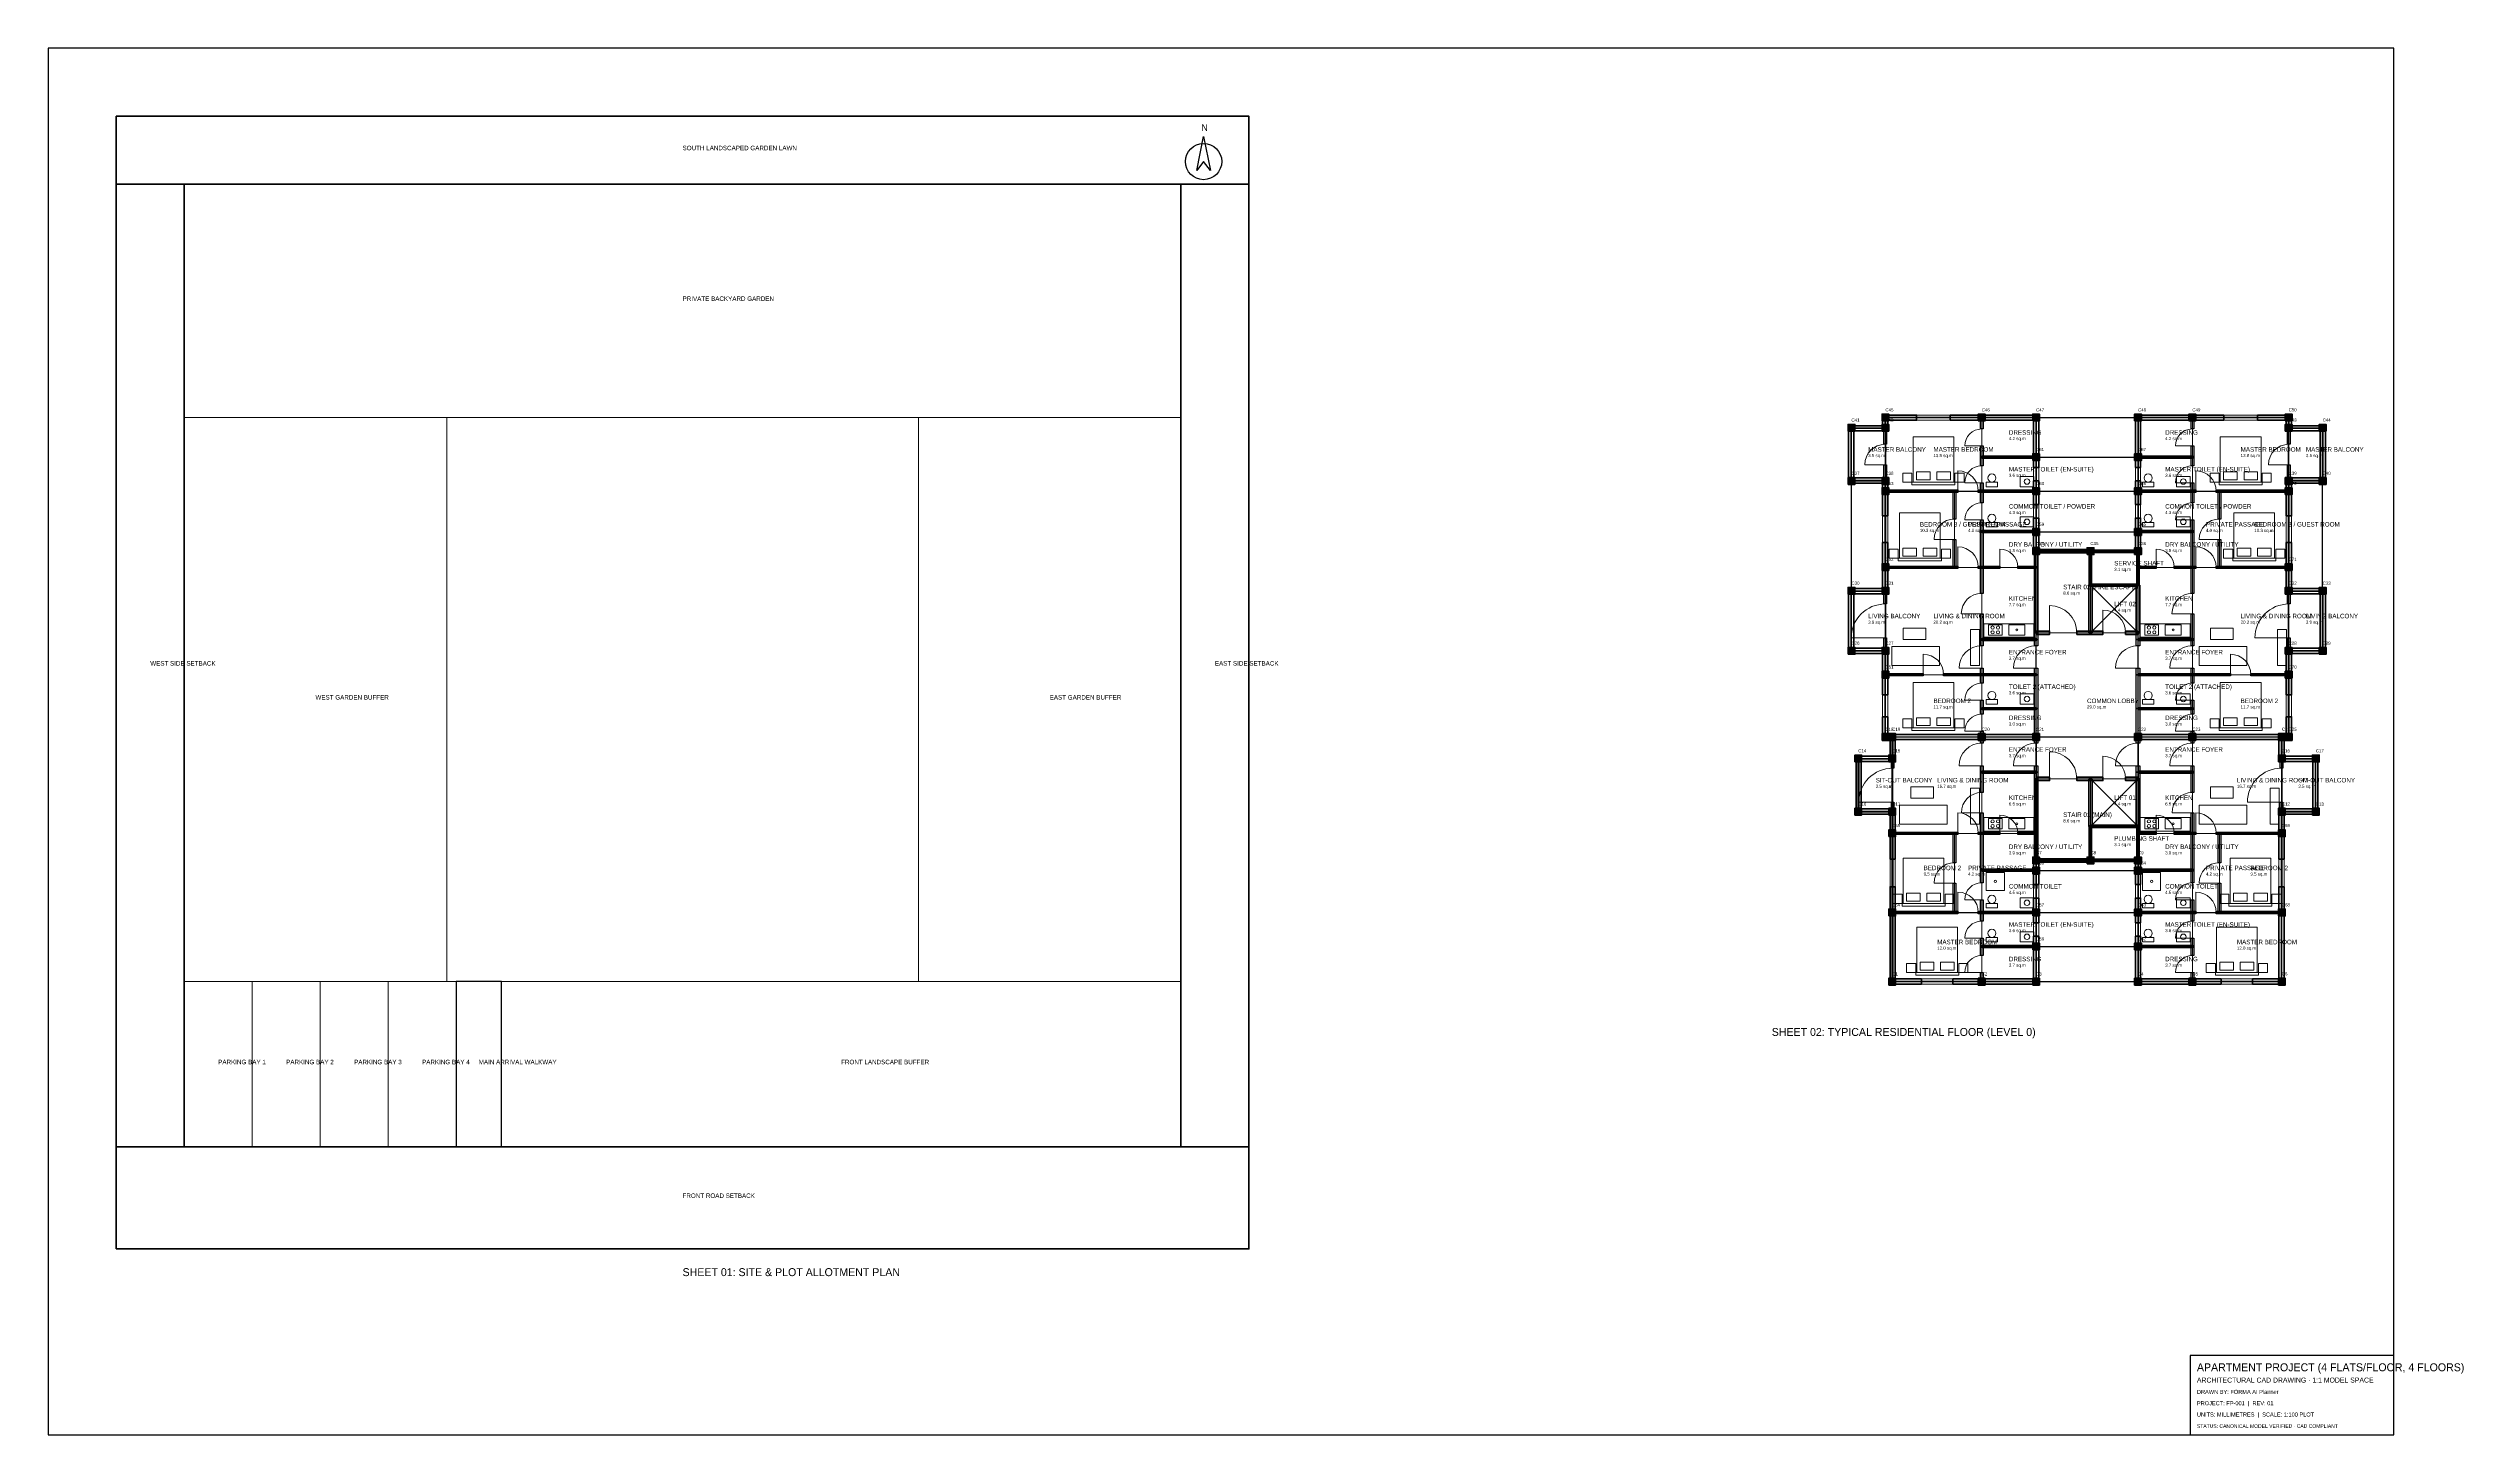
# Model space of a CAD drawing. Header units: millimetres. Extents: x -3000 to 103627, y -8200 to 53000.
import ezdxf

# ---------------------------------------------------------------- set-up
doc = ezdxf.new("R2010")
doc.units = ezdxf.units.MM
for name, color, linetype, lineweight in [('A-ANNO', 7, 'Continuous', 25), ('A-BALC', 2, 'Continuous', 25), ('A-DOOR', 4, 'Continuous', 18), ('A-FURN', 251, 'Continuous', 13), ('A-GLAZ', 140, 'Continuous', 13), ('A-HATCH', 8, 'Continuous', 9), ('A-LIFT', 30, 'Continuous', 35), ('A-ROOM-AREA', 9, 'Continuous', 15), ('A-ROOM-NAME', 7, 'Continuous', 20), ('A-SITE-BLDG', 3, 'Continuous', 35), ('A-SITE-LAND', 94, 'Continuous', 18), ('A-SITE-PARK', 4, 'Continuous', 20), ('A-SITE-ROAD', 8, 'Continuous', 25), ('A-TEXT', 7, 'Continuous', 18), ('A-WALL-EXT', 3, 'Continuous', 50), ('A-WALL-INT', 8, 'Continuous', 25), ('A-WALL-PARTY', 1, 'Continuous', 35), ('A-WINDOW', 5, 'Continuous', 18), ('S-BEAM', 6, 'Continuous', 25), ('S-COLUMN', 1, 'Continuous', 35), ('SITE', 3, 'Continuous', 35)]:
    doc.layers.add(name, color=color, linetype=linetype, lineweight=lineweight)

msp = doc.modelspace()

# ---------------------------------------------------------------- hatches: boundary and pattern name
at = {"layer": 'A-HATCH'}
for points in [[(76450, 36100), (76750, 36100), (76750, 36400), (76450, 36400)], [(77950, 36550), (78250, 36550), (78250, 36850), (77950, 36850)], [(77950, 36100), (78250, 36100), (78250, 36400), (77950, 36400)], [(82200, 36550), (82500, 36550), (82500, 36850), (82200, 36850)], [(84600, 36550), (84900, 36550), (84900, 36850), (84600, 36850)], [(89100, 36550), (89400, 36550), (89400, 36850), (89100, 36850)], [(91500, 36550), (91800, 36550), (91800, 36850), (91500, 36850)], [(95750, 36550), (96050, 36550), (96050, 36850), (95750, 36850)], [(95750, 36100), (96050, 36100), (96050, 36400), (95750, 36400)], [(97250, 36100), (97550, 36100), (97550, 36400), (97250, 36400)], [(84600, 34800), (84900, 34800), (84900, 35100), (84600, 35100)], [(89100, 34800), (89400, 34800), (89400, 35100), (89100, 35100)], [(76450, 33750), (76750, 33750), (76750, 34050), (76450, 34050)], [(77950, 33750), (78250, 33750), (78250, 34050), (77950, 34050)], [(77950, 33300), (78250, 33300), (78250, 33600), (77950, 33600)], [(84600, 33300), (84900, 33300), (84900, 33600), (84600, 33600)], [(89100, 33300), (89400, 33300), (89400, 33600), (89100, 33600)], [(95750, 33750), (96050, 33750), (96050, 34050), (95750, 34050)], [(95750, 33300), (96050, 33300), (96050, 33600), (95750, 33600)], [(97250, 33750), (97550, 33750), (97550, 34050), (97250, 34050)], [(84600, 31500), (84900, 31500), (84900, 31800), (84600, 31800)], [(84600, 30650), (84900, 30650), (84900, 30950), (84600, 30950)], [(87000, 30650), (87300, 30650), (87300, 30950), (87000, 30950)], [(89100, 31500), (89400, 31500), (89400, 31800), (89100, 31800)], [(89100, 30650), (89400, 30650), (89400, 30950), (89100, 30950)], [(77950, 29950), (78250, 29950), (78250, 30250), (77950, 30250)], [(95750, 29950), (96050, 29950), (96050, 30250), (95750, 30250)], [(76450, 28900), (76750, 28900), (76750, 29200), (76450, 29200)], [(77950, 28900), (78250, 28900), (78250, 29200), (77950, 29200)], [(95750, 28900), (96050, 28900), (96050, 29200), (95750, 29200)], [(97250, 28900), (97550, 28900), (97550, 29200), (97250, 29200)], [(76450, 26250), (76750, 26250), (76750, 26550), (76450, 26550)], [(77950, 26250), (78250, 26250), (78250, 26550), (77950, 26550)], [(95750, 26250), (96050, 26250), (96050, 26550), (95750, 26550)], [(97250, 26250), (97550, 26250), (97550, 26550), (97250, 26550)], [(77950, 25200), (78250, 25200), (78250, 25500), (77950, 25500)], [(95750, 25200), (96050, 25200), (96050, 25500), (95750, 25500)], [(77950, 22450), (78250, 22450), (78250, 22750), (77950, 22750)], [(78250, 22450), (78550, 22450), (78550, 22750), (78250, 22750)], [(82200, 22450), (82500, 22450), (82500, 22750), (82200, 22750)], [(84600, 22450), (84900, 22450), (84900, 22750), (84600, 22750)], [(89100, 22450), (89400, 22450), (89400, 22750), (89100, 22750)], [(91500, 22450), (91800, 22450), (91800, 22750), (91500, 22750)], [(95450, 22450), (95750, 22450), (95750, 22750), (95450, 22750)], [(95750, 22450), (96050, 22450), (96050, 22750), (95750, 22750)], [(76750, 21500), (77050, 21500), (77050, 21800), (76750, 21800)], [(78250, 21500), (78550, 21500), (78550, 21800), (78250, 21800)], [(95450, 21500), (95750, 21500), (95750, 21800), (95450, 21800)], [(96950, 21500), (97250, 21500), (97250, 21800), (96950, 21800)], [(76750, 19150), (77050, 19150), (77050, 19450), (76750, 19450)], [(78250, 19150), (78550, 19150), (78550, 19450), (78250, 19450)], [(95450, 19150), (95750, 19150), (95750, 19450), (95450, 19450)], [(96950, 19150), (97250, 19150), (97250, 19450), (96950, 19450)], [(78250, 18200), (78550, 18200), (78550, 18500), (78250, 18500)], [(95450, 18200), (95750, 18200), (95750, 18500), (95450, 18500)], [(84600, 17000), (84900, 17000), (84900, 17300), (84600, 17300)], [(87000, 17000), (87300, 17000), (87300, 17300), (87000, 17300)], [(89100, 17000), (89400, 17000), (89400, 17300), (89100, 17300)], [(84600, 16550), (84900, 16550), (84900, 16850), (84600, 16850)], [(89100, 16550), (89400, 16550), (89400, 16850), (89100, 16850)], [(78250, 14700), (78550, 14700), (78550, 15000), (78250, 15000)], [(84600, 14700), (84900, 14700), (84900, 15000), (84600, 15000)], [(89100, 14700), (89400, 14700), (89400, 15000), (89100, 15000)], [(95450, 14700), (95750, 14700), (95750, 15000), (95450, 15000)], [(84600, 13200), (84900, 13200), (84900, 13500), (84600, 13500)], [(89100, 13200), (89400, 13200), (89400, 13500), (89100, 13500)], [(78250, 11650), (78550, 11650), (78550, 11950), (78250, 11950)], [(82200, 11650), (82500, 11650), (82500, 11950), (82200, 11950)], [(84600, 11650), (84900, 11650), (84900, 11950), (84600, 11950)], [(89100, 11650), (89400, 11650), (89400, 11950), (89100, 11950)], [(91500, 11650), (91800, 11650), (91800, 11950), (91500, 11950)], [(95450, 11650), (95750, 11650), (95750, 11950), (95450, 11950)]]:
    msp.add_hatch(color=256, dxfattribs=at).paths.add_polyline_path(points, flags=0)

# ---------------------------------------------------------------- linework, layer by layer
at = {"layer": 'A-ANNO'}
for points in [[(-3000, -8200), (100550, -8200), (100550, 53000), (-3000, 53000)], [(48000, 49100), (48299.2, 47599.4), (48000, 48000), (47700.8, 47599.4)], [(91550, -8200), (100550, -8200), (100550, -4700), (91550, -4700)]]:
    msp.add_lwpolyline(points, close=True, dxfattribs=at)
msp.add_circle((48000, 48000), 800, dxfattribs=at)
at = {"layer": 'A-BALC'}
for points in [[(78030.5, 35520), (78030.5, 36226), (78145.5, 36226), (78145.5, 35520)], [(95854.5, 35520), (95854.5, 36226), (95969.5, 36226), (95969.5, 35520)], [(78030.5, 33920), (78030.5, 34620), (78145.5, 34620), (78145.5, 33920)], [(95854.5, 33920), (95854.5, 34620), (95969.5, 34620), (95969.5, 33920)], [(78030.5, 28470), (78030.5, 29035), (78145.5, 29035), (78145.5, 28470)], [(95854.5, 28470), (95854.5, 29035), (95969.5, 29035), (95969.5, 28470)], [(78030.5, 26402), (78030.5, 26970), (78145.5, 26970), (78145.5, 26402)], [(95854.5, 26402), (95854.5, 26970), (95969.5, 26970), (95969.5, 26402)], [(78362.5, 21220), (78362.5, 21636), (78477.5, 21636), (78477.5, 21220)], [(95522.5, 21220), (95522.5, 21636), (95637.5, 21636), (95637.5, 21220)], [(78362.5, 19309), (78362.5, 19720), (78477.5, 19720), (78477.5, 19309)], [(95522.5, 19309), (95522.5, 19720), (95637.5, 19720), (95637.5, 19309)]]:
    msp.add_lwpolyline(points, close=True, dxfattribs=at)
at = {"layer": 'A-DOOR'}
for p, q in [((82350, 35445), (81600, 35445)), ((91650, 35445), (90900, 35445)), ((78090, 34620), (77190, 34620)), ((81300, 33450), (81300, 34350)), ((91800, 33450), (91800, 34350)), ((95910, 34620), (95010, 34620)), ((82350, 33825), (81600, 33825)), ((91650, 33825), (90900, 33825)), ((82350, 32185), (81600, 32185)), ((91650, 32185), (90900, 32185)), ((81150, 31320), (80250, 31320)), ((81300, 30090), (81300, 30990)), ((91800, 30090), (91800, 30990)), ((92850, 31320), (91950, 31320)), ((83150, 30090), (83150, 30890)), ((90050, 30090), (90050, 30890)), ((82350, 28040), (81450, 28040)), ((85350, 27200), (85350, 28400)), ((87700, 27200), (87700, 28200)), ((91650, 28040), (90750, 28040)), ((78090, 26970), (76590, 26970)), ((95910, 26970), (94410, 26970)), ((79770, 25350), (79770, 26250)), ((82350, 25630), (81350, 25630)), ((84750, 25630), (83750, 25630)), ((89250, 25630), (88250, 25630)), ((91650, 25630), (90650, 25630)), ((93330, 25350), (93330, 26250)), ((82350, 24225), (81600, 24225)), ((91650, 24225), (90900, 24225)), ((82350, 22855), (81600, 22855)), ((91650, 22855), (90900, 22855)), ((82350, 21330), (81350, 21330)), ((84750, 21330), (83750, 21330)), ((85350, 20750), (85350, 21950)), ((87700, 20750), (87700, 21750)), ((89250, 21330), (88250, 21330)), ((91650, 21330), (90650, 21330)), ((78420, 19720), (76920, 19720)), ((81300, 18350), (81300, 19250)), ((82350, 19250.5), (81451, 19250.5)), ((91650, 19250.5), (90751, 19250.5)), ((91800, 18350), (91800, 19250)), ((95580, 19720), (94080, 19720)), ((83150, 18350), (83150, 19150)), ((90050, 18350), (90050, 19150)), ((81150, 16150), (80250, 16150)), ((92850, 16150), (91950, 16150)), ((81300, 14850), (81300, 15750)), ((82350, 15415), (81600, 15415)), ((91650, 15415), (90900, 15415)), ((91800, 14850), (91800, 15750)), ((82350, 13725), (81600, 13725)), ((91650, 13725), (90900, 13725)), ((82350, 12205), (81600, 12205)), ((91650, 12205), (90900, 12205))]:
    msp.add_line(p, q, dxfattribs=at)
for centre, radius, start, end in [((78090, 34620), 900, 90, 180), ((82350, 35445), 750, 90, 180), ((91650, 35445), 750, 90, 180), ((95910, 34620), 900, 90, 180), ((81300, 33450), 900, 0, 90), ((82350, 33825), 750, 90, 180), ((91650, 33825), 750, 90, 180), ((91800, 33450), 900, 0, 90), ((81150, 31320), 900, 90, 180), ((82350, 32185), 750, 90, 180), ((91650, 32185), 750, 90, 180), ((92850, 31320), 900, 90, 180), ((81300, 30090), 900, 0, 90), ((91800, 30090), 900, 0, 90), ((83150, 30090), 800, 0, 90), ((90050, 30090), 800, 0, 90), ((82350, 28040), 900, 90, 180), ((91650, 28040), 900, 90, 180), ((78090, 26970), 1500, 90, 180), ((85350, 27200), 1200, 0, 90), ((87700, 27200), 1000, 0, 90), ((95910, 26970), 1500, 90, 180), ((79770, 25350), 900, 0, 90), ((82350, 25630), 1000, 90, 180), ((84750, 25630), 1000, 90, 180), ((89250, 25630), 1000, 90, 180), ((91650, 25630), 1000, 90, 180), ((93330, 25350), 900, 0, 90), ((82350, 24225), 750, 90, 180), ((91650, 24225), 750, 90, 180), ((82350, 22855), 750, 90, 180), ((91650, 22855), 750, 90, 180), ((82350, 21330), 1000, 90, 180), ((84750, 21330), 1000, 90, 180), ((85350, 20750), 1200, 0, 90), ((87700, 20750), 1000, 0, 90), ((89250, 21330), 1000, 90, 180), ((91650, 21330), 1000, 90, 180), ((78420, 19720), 1500, 90, 180), ((95580, 19720), 1500, 90, 180), ((81300, 18350), 900, 0, 90), ((82350, 19250.5), 899, 90, 180), ((91650, 19250.5), 899, 90, 180), ((91800, 18350), 900, 0, 90), ((83150, 18350), 800, 0, 90), ((90050, 18350), 800, 0, 90), ((81150, 16150), 900, 90, 180), ((82350, 15415), 750, 90, 180), ((91650, 15415), 750, 90, 180), ((92850, 16150), 900, 90, 180), ((81300, 14850), 900, 0, 90), ((91800, 14850), 900, 0, 90), ((82350, 13725), 750, 90, 180), ((91650, 13725), 750, 90, 180), ((82350, 12205), 750, 90, 180), ((91650, 12205), 750, 90, 180)]:
    msp.add_arc(centre, radius, start, end, dxfattribs=at)
at = {"layer": 'A-FURN'}
for points in [[(79319, 33849), (81119, 33849), (81119, 35849), (79319, 35849)], [(92881, 33849), (94681, 33849), (94681, 35849), (92881, 35849)], [(78869, 33849), (79269, 33849), (79269, 34249), (78869, 34249)], [(79469, 33949), (80069, 33949), (80069, 34299), (79469, 34299)], [(80369, 33949), (80969, 33949), (80969, 34299), (80369, 34299)], [(81169, 33849), (81569, 33849), (81569, 34249), (81169, 34249)], [(92431, 33849), (92831, 33849), (92831, 34249), (92431, 34249)], [(93031, 33949), (93631, 33949), (93631, 34299), (93031, 34299)], [(93931, 33949), (94531, 33949), (94531, 34299), (93931, 34299)], [(94731, 33849), (95131, 33849), (95131, 34249), (94731, 34249)], [(79269, 33729), (81169, 33729), (81169, 33849), (79269, 33849)], [(82550, 33649), (83050, 33649), (83050, 33849), (82550, 33849)], [(84050, 33649), (84650, 33649), (84650, 34099), (84050, 34099)], [(89450, 33649), (89950, 33649), (89950, 33849), (89450, 33849)], [(90950, 33649), (91550, 33649), (91550, 34099), (90950, 34099)], [(92831, 33729), (94731, 33729), (94731, 33849), (92831, 33849)], [(78719, 30488), (80519, 30488), (80519, 32488), (78719, 32488)], [(82550, 31872), (83050, 31872), (83050, 32072), (82550, 32072)], [(84050, 31872), (84650, 31872), (84650, 32322), (84050, 32322)], [(89450, 31872), (89950, 31872), (89950, 32072), (89450, 32072)], [(90950, 31872), (91550, 31872), (91550, 32322), (90950, 32322)], [(93481, 30488), (95281, 30488), (95281, 32488), (93481, 32488)], [(78869, 30588), (79469, 30588), (79469, 30938), (78869, 30938)], [(79769, 30588), (80369, 30588), (80369, 30938), (79769, 30938)], [(93631, 30588), (94231, 30588), (94231, 30938), (93631, 30938)], [(94531, 30588), (95131, 30588), (95131, 30938), (94531, 30938)], [(78269, 30488), (78669, 30488), (78669, 30888), (78269, 30888)], [(78669, 30368), (80569, 30368), (80569, 30488), (78669, 30488)], [(80569, 30488), (80969, 30488), (80969, 30888), (80569, 30888)], [(93031, 30488), (93431, 30488), (93431, 30888), (93031, 30888)], [(93431, 30368), (95331, 30368), (95331, 30488), (93431, 30488)], [(95331, 30488), (95731, 30488), (95731, 30888), (95331, 30888)], [(78888, 26900), (79888, 26900), (79888, 27400), (78888, 27400)], [(81850, 25750), (82250, 25750), (82250, 27350), (81850, 27350)], [(82450, 27000), (84650, 27000), (84650, 27600), (82450, 27600)], [(82650, 27100), (83250, 27100), (83250, 27550), (82650, 27550)], [(83550, 27100), (84250, 27100), (84250, 27550), (83550, 27550)], [(89350, 27000), (91550, 27000), (91550, 27600), (89350, 27600)], [(89550, 27100), (90150, 27100), (90150, 27550), (89550, 27550)], [(90450, 27100), (91150, 27100), (91150, 27550), (90450, 27550)], [(92450, 26900), (93450, 26900), (93450, 27400), (92450, 27400)], [(95412, 25750), (95812, 25750), (95812, 27350), (95412, 27350)], [(78388, 25750), (80488, 25750), (80488, 26600), (78388, 26600)], [(91950, 25750), (94050, 25750), (94050, 26600), (91950, 26600)], [(79319, 23000), (81119, 23000), (81119, 25000), (79319, 25000)], [(92881, 23000), (94681, 23000), (94681, 25000), (92881, 25000)], [(82550, 24050), (83050, 24050), (83050, 24250), (82550, 24250)], [(84050, 24050), (84650, 24050), (84650, 24500), (84050, 24500)], [(89450, 24050), (89950, 24050), (89950, 24250), (89450, 24250)], [(90950, 24050), (91550, 24050), (91550, 24500), (90950, 24500)], [(78869, 23000), (79269, 23000), (79269, 23400), (78869, 23400)], [(79269, 22880), (81169, 22880), (81169, 23000), (79269, 23000)], [(79469, 23100), (80069, 23100), (80069, 23450), (79469, 23450)], [(80369, 23100), (80969, 23100), (80969, 23450), (80369, 23450)], [(81169, 23000), (81569, 23000), (81569, 23400), (81169, 23400)], [(92431, 23000), (92831, 23000), (92831, 23400), (92431, 23400)], [(92831, 22880), (94731, 22880), (94731, 23000), (92831, 23000)], [(93031, 23100), (93631, 23100), (93631, 23450), (93031, 23450)], [(93931, 23100), (94531, 23100), (94531, 23450), (93931, 23450)], [(94731, 23000), (95131, 23000), (95131, 23400), (94731, 23400)], [(79220, 19895), (80220, 19895), (80220, 20395), (79220, 20395)], [(81850, 18745), (82250, 18745), (82250, 20345), (81850, 20345)], [(92450, 19895), (93450, 19895), (93450, 20395), (92450, 20395)], [(95080, 18745), (95480, 18745), (95480, 20345), (95080, 20345)], [(78720, 18745), (80820, 18745), (80820, 19595), (78720, 19595)], [(91950, 18745), (94050, 18745), (94050, 19595), (91950, 19595)], [(82450, 18445), (84650, 18445), (84650, 19045), (82450, 19045)], [(82650, 18545), (83250, 18545), (83250, 18995), (82650, 18995)], [(83550, 18545), (84250, 18545), (84250, 18995), (83550, 18995)], [(89350, 18445), (91550, 18445), (91550, 19045), (89350, 19045)], [(89550, 18545), (90150, 18545), (90150, 18995), (89550, 18995)], [(90450, 18545), (91150, 18545), (91150, 18995), (90450, 18995)], [(78885, 15254), (80685, 15254), (80685, 17254), (78885, 17254)], [(93315, 15254), (95115, 15254), (95115, 17254), (93315, 17254)], [(82550, 15824), (83350, 15824), (83350, 16624), (82550, 16624)], [(89450, 15824), (90250, 15824), (90250, 16624), (89450, 16624)], [(78435, 15254), (78835, 15254), (78835, 15654), (78435, 15654)], [(78835, 15134), (80735, 15134), (80735, 15254), (78835, 15254)], [(79035, 15354), (79635, 15354), (79635, 15704), (79035, 15704)], [(79935, 15354), (80535, 15354), (80535, 15704), (79935, 15704)], [(80735, 15254), (81135, 15254), (81135, 15654), (80735, 15654)], [(82550, 15054), (83050, 15054), (83050, 15254), (82550, 15254)], [(84050, 15054), (84650, 15054), (84650, 15504), (84050, 15504)], [(89450, 15054), (89950, 15054), (89950, 15254), (89450, 15254)], [(90950, 15054), (91550, 15054), (91550, 15504), (90950, 15504)], [(92865, 15254), (93265, 15254), (93265, 15654), (92865, 15654)], [(93265, 15134), (95165, 15134), (95165, 15254), (93265, 15254)], [(93465, 15354), (94065, 15354), (94065, 15704), (93465, 15704)], [(94365, 15354), (94965, 15354), (94965, 15704), (94365, 15704)], [(95165, 15254), (95565, 15254), (95565, 15654), (95165, 15654)], [(79485, 12203), (81285, 12203), (81285, 14203), (79485, 14203)], [(84050, 13554), (84650, 13554), (84650, 14004), (84050, 14004)], [(90950, 13554), (91550, 13554), (91550, 14004), (90950, 14004)], [(92715, 12203), (94515, 12203), (94515, 14203), (92715, 14203)], [(82550, 13554), (83050, 13554), (83050, 13754), (82550, 13754)], [(89450, 13554), (89950, 13554), (89950, 13754), (89450, 13754)], [(79035, 12203), (79435, 12203), (79435, 12603), (79035, 12603)], [(79435, 12083), (81335, 12083), (81335, 12203), (79435, 12203)], [(79635, 12303), (80235, 12303), (80235, 12653), (79635, 12653)], [(80535, 12303), (81135, 12303), (81135, 12653), (80535, 12653)], [(81335, 12203), (81735, 12203), (81735, 12603), (81335, 12603)], [(92265, 12203), (92665, 12203), (92665, 12603), (92265, 12603)], [(92665, 12083), (94565, 12083), (94565, 12203), (92665, 12203)], [(92865, 12303), (93465, 12303), (93465, 12653), (92865, 12653)], [(93765, 12303), (94365, 12303), (94365, 12653), (93765, 12653)], [(94565, 12203), (94965, 12203), (94965, 12603), (94565, 12603)]]:
    msp.add_lwpolyline(points, close=True, dxfattribs=at)
for centre, radius in [((82800, 34029), 180), ((89700, 34029), 180), ((84350, 33874), 120), ((91250, 33874), 120), ((82800, 32252), 180), ((84350, 32097), 120), ((89700, 32252), 180), ((91250, 32097), 120), ((82830, 27430), 70), ((82830, 27220), 70), ((83070, 27430), 70), ((83070, 27220), 70), ((83900, 27325), 40), ((89730, 27430), 70), ((89730, 27220), 70), ((89970, 27430), 70), ((89970, 27220), 70), ((90800, 27325), 40), ((82800, 24430), 180), ((89700, 24430), 180), ((84350, 24275), 120), ((91250, 24275), 120), ((82830, 18875), 70), ((82830, 18665), 70), ((83070, 18875), 70), ((83070, 18665), 70), ((83900, 18770), 40), ((89730, 18875), 70), ((89730, 18665), 70), ((89970, 18875), 70), ((89970, 18665), 70), ((90800, 18770), 40), ((82950, 16224), 50), ((89850, 16224), 50), ((82800, 15434), 180), ((84350, 15279), 120), ((89700, 15434), 180), ((91250, 15279), 120), ((82800, 13934), 180), ((84350, 13779), 120), ((89700, 13934), 180), ((91250, 13779), 120)]:
    msp.add_circle(centre, radius, dxfattribs=at)
at = {"layer": 'A-GLAZ'}
for p, q in [((79473, 36697), (80965, 36697)), ((93035, 36697), (94527, 36697)), ((84750, 33900), (84750, 34500)), ((89250, 33900), (89250, 34500)), ((78088, 31181), (78088, 32357)), ((84750, 32260), (84750, 32860)), ((89250, 32260), (89250, 32860)), ((95912, 31181), (95912, 32357)), ((78088, 23494), (78088, 24456)), ((95912, 23494), (95912, 24456)), ((78420, 15989), (78420, 17211)), ((95580, 15989), (95580, 17211)), ((84750, 15490), (84750, 16090)), ((89250, 15490), (89250, 16090)), ((84750, 13800), (84750, 14400)), ((89250, 13800), (89250, 14400)), ((79697, 11803), (81073, 11803)), ((92927, 11803), (94303, 11803))]:
    msp.add_line(p, q, dxfattribs=at)
at = {"layer": 'A-LIFT'}
for p, q in [((87150, 27200), (89250, 29300)), ((87150, 29300), (89250, 27200)), ((87150, 18650), (89250, 20750)), ((87150, 20750), (89250, 18650))]:
    msp.add_line(p, q, dxfattribs=at)
for points in [[(84675, 30088), (84675, 30800), (84825, 30800), (84825, 30088)], [(84675, 27200), (84675, 30088), (84825, 30088), (84825, 27200)], [(87100, 29300), (87100, 30800), (87200, 30800), (87200, 29300)], [(89200, 30088), (89200, 30800), (89300, 30800), (89300, 30088)], [(89200, 29300), (89200, 30088), (89300, 30088), (89300, 29300)], [(87075, 27200), (87075, 29300), (87225, 29300), (87225, 27200)], [(87150, 29350), (89250, 29350), (89250, 29250), (87150, 29250)], [(89175, 27200), (89175, 29300), (89325, 29300), (89325, 27200)], [(84750, 27275), (85350, 27275), (85350, 27125), (84750, 27125)], [(86550, 27275), (87150, 27275), (87150, 27125), (86550, 27125)], [(87150, 27275), (87700, 27275), (87700, 27125), (87150, 27125)], [(88700, 27275), (89250, 27275), (89250, 27125), (88700, 27125)], [(84675, 18345), (84675, 20750), (84825, 20750), (84825, 18345)], [(84750, 20825), (85350, 20825), (85350, 20675), (84750, 20675)], [(86550, 20825), (87150, 20825), (87150, 20675), (86550, 20675)], [(87075, 18650), (87075, 20750), (87225, 20750), (87225, 18650)], [(87150, 20825), (87700, 20825), (87700, 20675), (87150, 20675)], [(88700, 20825), (89250, 20825), (89250, 20675), (88700, 20675)], [(89175, 18650), (89175, 20750), (89325, 20750), (89325, 18650)], [(84675, 17150), (84675, 18345), (84825, 18345), (84825, 17150)], [(87100, 17150), (87100, 18650), (87200, 18650), (87200, 17150)], [(87150, 18700), (89250, 18700), (89250, 18600), (87150, 18600)], [(89200, 18345), (89200, 18650), (89300, 18650), (89300, 18345)], [(89200, 17150), (89200, 18345), (89300, 18345), (89300, 17150)]]:
    msp.add_lwpolyline(points, close=True, dxfattribs=at)
at = {"layer": 'A-ROOM-NAME'}
for points in [[(78088, 33449), (82350, 33449), (82350, 36697), (78088, 36697)], [(82350, 34949), (84750, 34949), (84750, 36697), (82350, 36697)], [(89250, 34949), (91650, 34949), (91650, 36697), (89250, 36697)], [(91650, 33449), (95912, 33449), (95912, 36697), (91650, 36697)], [(76588, 33920), (78088, 33920), (78088, 36226), (76588, 36226)], [(95912, 33920), (97412, 33920), (97412, 36226), (95912, 36226)], [(82350, 33449), (84750, 33449), (84750, 34949), (82350, 34949)], [(89250, 33449), (91650, 33449), (91650, 34949), (89250, 34949)], [(78088, 30088), (81150, 30088), (81150, 33449), (78088, 33449)], [(81150, 30088), (82350, 30088), (82350, 33449), (81150, 33449)], [(82350, 31672), (84750, 31672), (84750, 33449), (82350, 33449)], [(89250, 31672), (91650, 31672), (91650, 33449), (89250, 33449)], [(91650, 30088), (92850, 30088), (92850, 33449), (91650, 33449)], [(92850, 30088), (95912, 30088), (95912, 33449), (92850, 33449)], [(82350, 30088), (84750, 30088), (84750, 31672), (82350, 31672)], [(89250, 30088), (91650, 30088), (91650, 31672), (89250, 31672)], [(78088, 25350), (82350, 25350), (82350, 30088), (78088, 30088)], [(82350, 26900), (84750, 26900), (84750, 30088), (82350, 30088)], [(84750, 27200), (87150, 27200), (87150, 30800), (84750, 30800)], [(87150, 29300), (89250, 29300), (89250, 30800), (87150, 30800)], [(89250, 26900), (91650, 26900), (91650, 30088), (89250, 30088)], [(91650, 25350), (95912, 25350), (95912, 30088), (91650, 30088)], [(76588, 26402), (78088, 26402), (78088, 29035), (76588, 29035)], [(87150, 27200), (89250, 27200), (89250, 29300), (87150, 29300)], [(95912, 26402), (97412, 26402), (97412, 29035), (95912, 29035)], [(82350, 25350), (84750, 25350), (84750, 26900), (82350, 26900)], [(84750, 20750), (89250, 20750), (89250, 27200), (84750, 27200)], [(89250, 25350), (91650, 25350), (91650, 26900), (89250, 26900)], [(78088, 22600), (82350, 22600), (82350, 25350), (78088, 25350)], [(82350, 23850), (84750, 23850), (84750, 25350), (82350, 25350)], [(89250, 23850), (91650, 23850), (91650, 25350), (89250, 25350)], [(91650, 22600), (95912, 22600), (95912, 25350), (91650, 25350)], [(82350, 22600), (84750, 22600), (84750, 23850), (82350, 23850)], [(89250, 22600), (91650, 22600), (91650, 23850), (89250, 23850)], [(78420, 18345), (82350, 18345), (82350, 22600), (78420, 22600)], [(82350, 21050), (84750, 21050), (84750, 22600), (82350, 22600)], [(89250, 21050), (91650, 21050), (91650, 22600), (89250, 22600)], [(91650, 18345), (95580, 18345), (95580, 22600), (91650, 22600)], [(76920, 19309), (78420, 19309), (78420, 21636), (76920, 21636)], [(95580, 19309), (97080, 19309), (97080, 21636), (95580, 21636)], [(82350, 18345), (84750, 18345), (84750, 21050), (82350, 21050)], [(84750, 17150), (87150, 17150), (87150, 20750), (84750, 20750)], [(87150, 18650), (89250, 18650), (89250, 20750), (87150, 20750)], [(89250, 18345), (91650, 18345), (91650, 21050), (89250, 21050)], [(78420, 14854), (81150, 14854), (81150, 18345), (78420, 18345)], [(81150, 14854), (82350, 14854), (82350, 18345), (81150, 18345)], [(82350, 16724), (84750, 16724), (84750, 18345), (82350, 18345)], [(87150, 17150), (89250, 17150), (89250, 18650), (87150, 18650)], [(89250, 16724), (91650, 16724), (91650, 18345), (89250, 18345)], [(91650, 14854), (92850, 14854), (92850, 18345), (91650, 18345)], [(92850, 14854), (95580, 14854), (95580, 18345), (92850, 18345)], [(82350, 14854), (84750, 14854), (84750, 16724), (82350, 16724)], [(89250, 14854), (91650, 14854), (91650, 16724), (89250, 16724)], [(78420, 11803), (82350, 11803), (82350, 14854), (78420, 14854)], [(82350, 13354), (84750, 13354), (84750, 14854), (82350, 14854)], [(89250, 13354), (91650, 13354), (91650, 14854), (89250, 14854)], [(91650, 11803), (95580, 11803), (95580, 14854), (91650, 14854)], [(82350, 11803), (84750, 11803), (84750, 13354), (82350, 13354)], [(89250, 11803), (91650, 11803), (91650, 13354), (89250, 13354)]]:
    msp.add_lwpolyline(points, close=True, dxfattribs=at)
at = {"layer": 'A-SITE-BLDG'}
for points in [[(0, 4500), (3000, 4500), (3000, 47000), (0, 47000)], [(47000, 4500), (50000, 4500), (50000, 47000), (47000, 47000)], [(0, 0), (50000, 0), (50000, 4500), (0, 4500)]]:
    msp.add_lwpolyline(points, close=True, dxfattribs=at)
at = {"layer": 'A-SITE-LAND'}
for points in [[(0, 47000), (50000, 47000), (50000, 50000), (0, 50000)], [(3000, 36697), (47000, 36697), (47000, 47000), (3000, 47000)], [(3000, 11803), (14588, 11803), (14588, 36697), (3000, 36697)], [(35412, 11803), (47000, 11803), (47000, 36697), (35412, 36697)], [(17000, 4500), (47000, 4500), (47000, 11803), (17000, 11803)]]:
    msp.add_lwpolyline(points, close=True, dxfattribs=at)
at = {"layer": 'A-SITE-PARK'}
for points in [[(3000, 4500), (6000, 4500), (6000, 11803), (3000, 11803)], [(6000, 4500), (9000, 4500), (9000, 11803), (6000, 11803)], [(9000, 4500), (12000, 4500), (12000, 11803), (9000, 11803)], [(12000, 4500), (15000, 4500), (15000, 11803), (12000, 11803)]]:
    msp.add_lwpolyline(points, close=True, dxfattribs=at)
at = {"layer": 'A-SITE-ROAD'}
msp.add_lwpolyline([(15000, 4500), (17000, 4500), (17000, 11803), (15000, 11803)], close=True, dxfattribs=at)
at = {"layer": 'A-WALL-EXT'}
for points in [[(78420, 11803), (82350, 11803), (84750, 11803), (84750, 13354), (84750, 14854), (84750, 16724), (84750, 17150), (87150, 17150), (89250, 17150), (89250, 16724), (89250, 14854), (89250, 13354), (89250, 11803), (91650, 11803), (95580, 11803), (95580, 14854), (95580, 18345), (95580, 19309), (97080, 19309), (97080, 21636), (95580, 21636), (95580, 22600), (95912, 22600), (95912, 25350), (95912, 26402), (97412, 26402), (97412, 29035), (95912, 29035), (95912, 30088), (95912, 33449), (95912, 33920), (97412, 33920), (97412, 36226), (95912, 36226), (95912, 36697), (91650, 36697), (89250, 36697), (89250, 34949), (89250, 33449), (89250, 31672), (89250, 30800), (87150, 30800), (84750, 30800), (84750, 31672), (84750, 33449), (84750, 34949), (84750, 36697), (82350, 36697), (78088, 36697), (78088, 36226), (76588, 36226), (76588, 33920), (78088, 33920), (78088, 33449), (78088, 30088), (78088, 29035), (76588, 29035), (76588, 26402), (78088, 26402), (78088, 25350), (78088, 22600), (78420, 22600), (78420, 21636), (76920, 21636), (76920, 19309), (78420, 19309), (78420, 18345), (78420, 14854)], [(76588, 36341), (78088, 36341), (78088, 36111), (76588, 36111)], [(77973, 36226), (77973, 36697), (78203, 36697), (78203, 36226)], [(78088, 36812), (79473, 36812), (79473, 36582), (78088, 36582)], [(80965, 36812), (82350, 36812), (82350, 36582), (80965, 36582)], [(82350, 36812), (84750, 36812), (84750, 36582), (82350, 36582)], [(84635, 34949), (84635, 36697), (84865, 36697), (84865, 34949)], [(89135, 34949), (89135, 36697), (89365, 36697), (89365, 34949)], [(89250, 36812), (91650, 36812), (91650, 36582), (89250, 36582)], [(91650, 36812), (93035, 36812), (93035, 36582), (91650, 36582)], [(94527, 36812), (95912, 36812), (95912, 36582), (94527, 36582)], [(95797, 36226), (95797, 36697), (96027, 36697), (96027, 36226)], [(95912, 36341), (97412, 36341), (97412, 36111), (95912, 36111)], [(76473, 33920), (76473, 36226), (76703, 36226), (76703, 33920)], [(97297, 33920), (97297, 36226), (97527, 36226), (97527, 33920)], [(84635, 34500), (84635, 34949), (84865, 34949), (84865, 34500)], [(89135, 34500), (89135, 34949), (89365, 34949), (89365, 34500)], [(76588, 34035), (78088, 34035), (78088, 33805), (76588, 33805)], [(77973, 33449), (77973, 33920), (78203, 33920), (78203, 33449)], [(77973, 32357), (77973, 33449), (78203, 33449), (78203, 32357)], [(84635, 33449), (84635, 33900), (84865, 33900), (84865, 33449)], [(84635, 32860), (84635, 33449), (84865, 33449), (84865, 32860)], [(89135, 33449), (89135, 33900), (89365, 33900), (89365, 33449)], [(89135, 32860), (89135, 33449), (89365, 33449), (89365, 32860)], [(95797, 33449), (95797, 33920), (96027, 33920), (96027, 33449)], [(95797, 32357), (95797, 33449), (96027, 33449), (96027, 32357)], [(95912, 34035), (97412, 34035), (97412, 33805), (95912, 33805)], [(84635, 31672), (84635, 32260), (84865, 32260), (84865, 31672)], [(89135, 31672), (89135, 32260), (89365, 32260), (89365, 31672)], [(77973, 30088), (77973, 31181), (78203, 31181), (78203, 30088)], [(84635, 30800), (84635, 31672), (84865, 31672), (84865, 30800)], [(89135, 30800), (89135, 31672), (89365, 31672), (89365, 30800)], [(95797, 30088), (95797, 31181), (96027, 31181), (96027, 30088)], [(77973, 29035), (77973, 30088), (78203, 30088), (78203, 29035)], [(84750, 30875), (87150, 30875), (87150, 30725), (84750, 30725)], [(87150, 30850), (89250, 30850), (89250, 30750), (87150, 30750)], [(95797, 29035), (95797, 30088), (96027, 30088), (96027, 29035)], [(76473, 26402), (76473, 29035), (76703, 29035), (76703, 26402)], [(76588, 29150), (78088, 29150), (78088, 28920), (76588, 28920)], [(95912, 29150), (97412, 29150), (97412, 28920), (95912, 28920)], [(97297, 26402), (97297, 29035), (97527, 29035), (97527, 26402)], [(76588, 26517), (78088, 26517), (78088, 26287), (76588, 26287)], [(77973, 25350), (77973, 26402), (78203, 26402), (78203, 25350)], [(95797, 25350), (95797, 26402), (96027, 26402), (96027, 25350)], [(95912, 26517), (97412, 26517), (97412, 26287), (95912, 26287)], [(77973, 24456), (77973, 25350), (78203, 25350), (78203, 24456)], [(95797, 24456), (95797, 25350), (96027, 25350), (96027, 24456)], [(77973, 22600), (77973, 23494), (78203, 23494), (78203, 22600)], [(95797, 22600), (95797, 23494), (96027, 23494), (96027, 22600)], [(78088, 22715), (78420, 22715), (78420, 22485), (78088, 22485)], [(78305, 21636), (78305, 22600), (78535, 22600), (78535, 21636)], [(95465, 21636), (95465, 22600), (95695, 22600), (95695, 21636)], [(95580, 22715), (95912, 22715), (95912, 22485), (95580, 22485)], [(76805, 19309), (76805, 21636), (77035, 21636), (77035, 19309)], [(76920, 21751), (78420, 21751), (78420, 21521), (76920, 21521)], [(95580, 21751), (97080, 21751), (97080, 21521), (95580, 21521)], [(96965, 19309), (96965, 21636), (97195, 21636), (97195, 19309)], [(76920, 19424), (78420, 19424), (78420, 19194), (76920, 19194)], [(78305, 18345), (78305, 19309), (78535, 19309), (78535, 18345)], [(95465, 18345), (95465, 19309), (95695, 19309), (95695, 18345)], [(95580, 19424), (97080, 19424), (97080, 19194), (95580, 19194)], [(78305, 17211), (78305, 18345), (78535, 18345), (78535, 17211)], [(95465, 17211), (95465, 18345), (95695, 18345), (95695, 17211)], [(84635, 16724), (84635, 17150), (84865, 17150), (84865, 16724)], [(84750, 17225), (87150, 17225), (87150, 17075), (84750, 17075)], [(87150, 17200), (89250, 17200), (89250, 17100), (87150, 17100)], [(89135, 16724), (89135, 17150), (89365, 17150), (89365, 16724)], [(84635, 16090), (84635, 16724), (84865, 16724), (84865, 16090)], [(89135, 16090), (89135, 16724), (89365, 16724), (89365, 16090)], [(78305, 14854), (78305, 15989), (78535, 15989), (78535, 14854)], [(84635, 14854), (84635, 15490), (84865, 15490), (84865, 14854)], [(89135, 14854), (89135, 15490), (89365, 15490), (89365, 14854)], [(95465, 14854), (95465, 15989), (95695, 15989), (95695, 14854)], [(78305, 11803), (78305, 14854), (78535, 14854), (78535, 11803)], [(84635, 14400), (84635, 14854), (84865, 14854), (84865, 14400)], [(89135, 14400), (89135, 14854), (89365, 14854), (89365, 14400)], [(95465, 11803), (95465, 14854), (95695, 14854), (95695, 11803)], [(84635, 13354), (84635, 13800), (84865, 13800), (84865, 13354)], [(84635, 11803), (84635, 13354), (84865, 13354), (84865, 11803)], [(89135, 13354), (89135, 13800), (89365, 13800), (89365, 13354)], [(89135, 11803), (89135, 13354), (89365, 13354), (89365, 11803)], [(78420, 11918), (79697, 11918), (79697, 11688), (78420, 11688)], [(81073, 11918), (82350, 11918), (82350, 11688), (81073, 11688)], [(82350, 11918), (84750, 11918), (84750, 11688), (82350, 11688)], [(89250, 11918), (91650, 11918), (91650, 11688), (89250, 11688)], [(91650, 11918), (92927, 11918), (92927, 11688), (91650, 11688)], [(94303, 11918), (95580, 11918), (95580, 11688), (94303, 11688)]]:
    msp.add_lwpolyline(points, close=True, dxfattribs=at)
at = {"layer": 'A-WALL-INT'}
for points in [[(82292.5, 36195), (82292.5, 36697), (82407.5, 36697), (82407.5, 36195)], [(91592.5, 36195), (91592.5, 36697), (91707.5, 36697), (91707.5, 36195)], [(82292.5, 34949), (82292.5, 35445), (82407.5, 35445), (82407.5, 34949)], [(91592.5, 34949), (91592.5, 35445), (91707.5, 35445), (91707.5, 34949)], [(82292.5, 34575), (82292.5, 34949), (82407.5, 34949), (82407.5, 34575)], [(82350, 35006.5), (84750, 35006.5), (84750, 34891.5), (82350, 34891.5)], [(89250, 35006.5), (91650, 35006.5), (91650, 34891.5), (89250, 34891.5)], [(91592.5, 34575), (91592.5, 34949), (91707.5, 34949), (91707.5, 34575)], [(78088, 33506.5), (81150, 33506.5), (81150, 33391.5), (78088, 33391.5)], [(81092.5, 32220), (81092.5, 33449), (81207.5, 33449), (81207.5, 32220)], [(81150, 33506.5), (81300, 33506.5), (81300, 33391.5), (81150, 33391.5)], [(82200, 33506.5), (82350, 33506.5), (82350, 33391.5), (82200, 33391.5)], [(82292.5, 33449), (82292.5, 33825), (82407.5, 33825), (82407.5, 33449)], [(82292.5, 32935), (82292.5, 33449), (82407.5, 33449), (82407.5, 32935)], [(82350, 33506.5), (84750, 33506.5), (84750, 33391.5), (82350, 33391.5)], [(89250, 33506.5), (91650, 33506.5), (91650, 33391.5), (89250, 33391.5)], [(91592.5, 33449), (91592.5, 33825), (91707.5, 33825), (91707.5, 33449)], [(91592.5, 32935), (91592.5, 33449), (91707.5, 33449), (91707.5, 32935)], [(91650, 33506.5), (91800, 33506.5), (91800, 33391.5), (91650, 33391.5)], [(92700, 33506.5), (92850, 33506.5), (92850, 33391.5), (92700, 33391.5)], [(92792.5, 32220), (92792.5, 33449), (92907.5, 33449), (92907.5, 32220)], [(92850, 33506.5), (95912, 33506.5), (95912, 33391.5), (92850, 33391.5)], [(82292.5, 31672), (82292.5, 32185), (82407.5, 32185), (82407.5, 31672)], [(91592.5, 31672), (91592.5, 32185), (91707.5, 32185), (91707.5, 31672)], [(81092.5, 30088), (81092.5, 31320), (81207.5, 31320), (81207.5, 30088)], [(82292.5, 30088), (82292.5, 31672), (82407.5, 31672), (82407.5, 30088)], [(82350, 31729.5), (84750, 31729.5), (84750, 31614.5), (82350, 31614.5)], [(89250, 31729.5), (91650, 31729.5), (91650, 31614.5), (89250, 31614.5)], [(91592.5, 30088), (91592.5, 31672), (91707.5, 31672), (91707.5, 30088)], [(92792.5, 30088), (92792.5, 31320), (92907.5, 31320), (92907.5, 30088)], [(78088, 30145.5), (81150, 30145.5), (81150, 30030.5), (78088, 30030.5)], [(81150, 30145.5), (81300, 30145.5), (81300, 30030.5), (81150, 30030.5)], [(82200, 30145.5), (82350, 30145.5), (82350, 30030.5), (82200, 30030.5)], [(82292.5, 28940), (82292.5, 30088), (82407.5, 30088), (82407.5, 28940)], [(82350, 30145.5), (83150, 30145.5), (83150, 30030.5), (82350, 30030.5)], [(83950, 30145.5), (84750, 30145.5), (84750, 30030.5), (83950, 30030.5)], [(89250, 30145.5), (90050, 30145.5), (90050, 30030.5), (89250, 30030.5)], [(90850, 30145.5), (91650, 30145.5), (91650, 30030.5), (90850, 30030.5)], [(91592.5, 28940), (91592.5, 30088), (91707.5, 30088), (91707.5, 28940)], [(91650, 30145.5), (91800, 30145.5), (91800, 30030.5), (91650, 30030.5)], [(92700, 30145.5), (92850, 30145.5), (92850, 30030.5), (92700, 30030.5)], [(92850, 30145.5), (95912, 30145.5), (95912, 30030.5), (92850, 30030.5)], [(82292.5, 26900), (82292.5, 28040), (82407.5, 28040), (82407.5, 26900)], [(91592.5, 26900), (91592.5, 28040), (91707.5, 28040), (91707.5, 26900)], [(82292.5, 26630), (82292.5, 26900), (82407.5, 26900), (82407.5, 26630)], [(82350, 26957.5), (84750, 26957.5), (84750, 26842.5), (82350, 26842.5)], [(84675, 26900), (84675, 27200), (84825, 27200), (84825, 26900)], [(84675, 26630), (84675, 26900), (84825, 26900), (84825, 26630)], [(89175, 26900), (89175, 27200), (89325, 27200), (89325, 26900)], [(89175, 26630), (89175, 26900), (89325, 26900), (89325, 26630)], [(89250, 26957.5), (91650, 26957.5), (91650, 26842.5), (89250, 26842.5)], [(91592.5, 26630), (91592.5, 26900), (91707.5, 26900), (91707.5, 26630)], [(82292.5, 25350), (82292.5, 25630), (82407.5, 25630), (82407.5, 25350)], [(84675, 25350), (84675, 25630), (84825, 25630), (84825, 25350)], [(89175, 25350), (89175, 25630), (89325, 25630), (89325, 25350)], [(91592.5, 25350), (91592.5, 25630), (91707.5, 25630), (91707.5, 25350)], [(78088, 25407.5), (79770, 25407.5), (79770, 25292.5), (78088, 25292.5)], [(80670, 25407.5), (82350, 25407.5), (82350, 25292.5), (80670, 25292.5)], [(82292.5, 24975), (82292.5, 25350), (82407.5, 25350), (82407.5, 24975)], [(82350, 25407.5), (84750, 25407.5), (84750, 25292.5), (82350, 25292.5)], [(84675, 23850), (84675, 25350), (84825, 25350), (84825, 23850)], [(89175, 23850), (89175, 25350), (89325, 25350), (89325, 23850)], [(89250, 25407.5), (91650, 25407.5), (91650, 25292.5), (89250, 25292.5)], [(91592.5, 24975), (91592.5, 25350), (91707.5, 25350), (91707.5, 24975)], [(91650, 25407.5), (93330, 25407.5), (93330, 25292.5), (91650, 25292.5)], [(94230, 25407.5), (95912, 25407.5), (95912, 25292.5), (94230, 25292.5)], [(82292.5, 23850), (82292.5, 24225), (82407.5, 24225), (82407.5, 23850)], [(82292.5, 23605), (82292.5, 23850), (82407.5, 23850), (82407.5, 23605)], [(82350, 23907.5), (84750, 23907.5), (84750, 23792.5), (82350, 23792.5)], [(84675, 22600), (84675, 23850), (84825, 23850), (84825, 22600)], [(89175, 22600), (89175, 23850), (89325, 23850), (89325, 22600)], [(89250, 23907.5), (91650, 23907.5), (91650, 23792.5), (89250, 23792.5)], [(91592.5, 23850), (91592.5, 24225), (91707.5, 24225), (91707.5, 23850)], [(91592.5, 23605), (91592.5, 23850), (91707.5, 23850), (91707.5, 23605)], [(82292.5, 22600), (82292.5, 22855), (82407.5, 22855), (82407.5, 22600)], [(82292.5, 22330), (82292.5, 22600), (82407.5, 22600), (82407.5, 22330)], [(84675, 22330), (84675, 22600), (84825, 22600), (84825, 22330)], [(89175, 22330), (89175, 22600), (89325, 22600), (89325, 22330)], [(91592.5, 22600), (91592.5, 22855), (91707.5, 22855), (91707.5, 22600)], [(91592.5, 22330), (91592.5, 22600), (91707.5, 22600), (91707.5, 22330)], [(82292.5, 21050), (82292.5, 21330), (82407.5, 21330), (82407.5, 21050)], [(84675, 21050), (84675, 21330), (84825, 21330), (84825, 21050)], [(89175, 21050), (89175, 21330), (89325, 21330), (89325, 21050)], [(91592.5, 21050), (91592.5, 21330), (91707.5, 21330), (91707.5, 21050)], [(82292.5, 20149.5), (82292.5, 21050), (82407.5, 21050), (82407.5, 20149.5)], [(82350, 21107.5), (84750, 21107.5), (84750, 20992.5), (82350, 20992.5)], [(84675, 20750), (84675, 21050), (84825, 21050), (84825, 20750)], [(89175, 20750), (89175, 21050), (89325, 21050), (89325, 20750)], [(89250, 21107.5), (91650, 21107.5), (91650, 20992.5), (89250, 20992.5)], [(91592.5, 20149.5), (91592.5, 21050), (91707.5, 21050), (91707.5, 20149.5)], [(82292.5, 18345), (82292.5, 19250.5), (82407.5, 19250.5), (82407.5, 18345)], [(91592.5, 18345), (91592.5, 19250.5), (91707.5, 19250.5), (91707.5, 18345)], [(78420, 18402.5), (81150, 18402.5), (81150, 18287.5), (78420, 18287.5)], [(81092.5, 17050), (81092.5, 18345), (81207.5, 18345), (81207.5, 17050)], [(81150, 18402.5), (81300, 18402.5), (81300, 18287.5), (81150, 18287.5)], [(82200, 18402.5), (82350, 18402.5), (82350, 18287.5), (82200, 18287.5)], [(82292.5, 16724), (82292.5, 18345), (82407.5, 18345), (82407.5, 16724)], [(82350, 18402.5), (83150, 18402.5), (83150, 18287.5), (82350, 18287.5)], [(83950, 18402.5), (84750, 18402.5), (84750, 18287.5), (83950, 18287.5)], [(89250, 18402.5), (90050, 18402.5), (90050, 18287.5), (89250, 18287.5)], [(90850, 18402.5), (91650, 18402.5), (91650, 18287.5), (90850, 18287.5)], [(91592.5, 16724), (91592.5, 18345), (91707.5, 18345), (91707.5, 16724)], [(91650, 18402.5), (91800, 18402.5), (91800, 18287.5), (91650, 18287.5)], [(92700, 18402.5), (92850, 18402.5), (92850, 18287.5), (92700, 18287.5)], [(92792.5, 17050), (92792.5, 18345), (92907.5, 18345), (92907.5, 17050)], [(92850, 18402.5), (95580, 18402.5), (95580, 18287.5), (92850, 18287.5)], [(81092.5, 14854), (81092.5, 16150), (81207.5, 16150), (81207.5, 14854)], [(82292.5, 16165), (82292.5, 16724), (82407.5, 16724), (82407.5, 16165)], [(82350, 16781.5), (84750, 16781.5), (84750, 16666.5), (82350, 16666.5)], [(89250, 16781.5), (91650, 16781.5), (91650, 16666.5), (89250, 16666.5)], [(91592.5, 16165), (91592.5, 16724), (91707.5, 16724), (91707.5, 16165)], [(92792.5, 14854), (92792.5, 16150), (92907.5, 16150), (92907.5, 14854)], [(82292.5, 14854), (82292.5, 15415), (82407.5, 15415), (82407.5, 14854)], [(91592.5, 14854), (91592.5, 15415), (91707.5, 15415), (91707.5, 14854)], [(78420, 14911.5), (81150, 14911.5), (81150, 14796.5), (78420, 14796.5)], [(81150, 14911.5), (81300, 14911.5), (81300, 14796.5), (81150, 14796.5)], [(82200, 14911.5), (82350, 14911.5), (82350, 14796.5), (82200, 14796.5)], [(82292.5, 14475), (82292.5, 14854), (82407.5, 14854), (82407.5, 14475)], [(82350, 14911.5), (84750, 14911.5), (84750, 14796.5), (82350, 14796.5)], [(89250, 14911.5), (91650, 14911.5), (91650, 14796.5), (89250, 14796.5)], [(91592.5, 14475), (91592.5, 14854), (91707.5, 14854), (91707.5, 14475)], [(91650, 14911.5), (91800, 14911.5), (91800, 14796.5), (91650, 14796.5)], [(92700, 14911.5), (92850, 14911.5), (92850, 14796.5), (92700, 14796.5)], [(92850, 14911.5), (95580, 14911.5), (95580, 14796.5), (92850, 14796.5)], [(82292.5, 13354), (82292.5, 13725), (82407.5, 13725), (82407.5, 13354)], [(82292.5, 12955), (82292.5, 13354), (82407.5, 13354), (82407.5, 12955)], [(82350, 13411.5), (84750, 13411.5), (84750, 13296.5), (82350, 13296.5)], [(89250, 13411.5), (91650, 13411.5), (91650, 13296.5), (89250, 13296.5)], [(91592.5, 13354), (91592.5, 13725), (91707.5, 13725), (91707.5, 13354)], [(91592.5, 12955), (91592.5, 13354), (91707.5, 13354), (91707.5, 12955)], [(82292.5, 11803), (82292.5, 12205), (82407.5, 12205), (82407.5, 11803)], [(91592.5, 11803), (91592.5, 12205), (91707.5, 12205), (91707.5, 11803)]]:
    msp.add_lwpolyline(points, close=True, dxfattribs=at)
at = {"layer": 'A-WALL-PARTY'}
for points in [[(78420, 22715), (82350, 22715), (82350, 22485), (78420, 22485)], [(82350, 22715), (84750, 22715), (84750, 22485), (82350, 22485)], [(89250, 22715), (91650, 22715), (91650, 22485), (89250, 22485)], [(91650, 22715), (95580, 22715), (95580, 22485), (91650, 22485)]]:
    msp.add_lwpolyline(points, close=True, dxfattribs=at)
at = {"layer": 'A-WINDOW'}
for p, q in [((79473, 36812), (80965, 36812)), ((79473, 36812), (79473, 36582)), ((79473, 36582), (80965, 36582)), ((80965, 36812), (80965, 36582)), ((93035, 36812), (94527, 36812)), ((93035, 36812), (93035, 36582)), ((93035, 36582), (94527, 36582)), ((94527, 36812), (94527, 36582)), ((84635, 33900), (84635, 34500)), ((84635, 34500), (84865, 34500)), ((84865, 33900), (84865, 34500)), ((89135, 33900), (89135, 34500)), ((89135, 34500), (89365, 34500)), ((89365, 33900), (89365, 34500)), ((84635, 33900), (84865, 33900)), ((89135, 33900), (89365, 33900)), ((77973, 31181), (77973, 32357)), ((77973, 32357), (78203, 32357)), ((78203, 31181), (78203, 32357)), ((84635, 32260), (84635, 32860)), ((84635, 32860), (84865, 32860)), ((84635, 32260), (84865, 32260)), ((84865, 32260), (84865, 32860)), ((89135, 32260), (89135, 32860)), ((89135, 32860), (89365, 32860)), ((89135, 32260), (89365, 32260)), ((89365, 32260), (89365, 32860)), ((95797, 31181), (95797, 32357)), ((95797, 32357), (96027, 32357)), ((96027, 31181), (96027, 32357)), ((77973, 31181), (78203, 31181)), ((95797, 31181), (96027, 31181)), ((77973, 23494), (77973, 24456)), ((77973, 24456), (78203, 24456)), ((77973, 23494), (78203, 23494)), ((78203, 23494), (78203, 24456)), ((95797, 23494), (95797, 24456)), ((95797, 24456), (96027, 24456)), ((95797, 23494), (96027, 23494)), ((96027, 23494), (96027, 24456)), ((78305, 15989), (78305, 17211)), ((78305, 17211), (78535, 17211)), ((78535, 15989), (78535, 17211)), ((95465, 15989), (95465, 17211)), ((95465, 17211), (95695, 17211)), ((95695, 15989), (95695, 17211)), ((84635, 15490), (84635, 16090)), ((84635, 16090), (84865, 16090)), ((84865, 15490), (84865, 16090)), ((89135, 15490), (89135, 16090)), ((89135, 16090), (89365, 16090)), ((89365, 15490), (89365, 16090)), ((78305, 15989), (78535, 15989)), ((84635, 15490), (84865, 15490)), ((89135, 15490), (89365, 15490)), ((95465, 15989), (95695, 15989)), ((84635, 13800), (84635, 14400)), ((84635, 14400), (84865, 14400)), ((84865, 13800), (84865, 14400)), ((89135, 13800), (89135, 14400)), ((89135, 14400), (89365, 14400)), ((89365, 13800), (89365, 14400)), ((84635, 13800), (84865, 13800)), ((89135, 13800), (89365, 13800)), ((79697, 11918), (81073, 11918)), ((79697, 11918), (79697, 11688)), ((81073, 11918), (81073, 11688)), ((92927, 11918), (94303, 11918)), ((92927, 11918), (92927, 11688)), ((94303, 11918), (94303, 11688)), ((79697, 11688), (81073, 11688)), ((92927, 11688), (94303, 11688))]:
    msp.add_line(p, q, dxfattribs=at)
at = {"layer": 'S-BEAM'}
for p, q in [((78100, 29050), (78100, 36700)), ((78100, 33900), (78100, 36700)), ((78100, 36250), (78100, 36700)), ((78100, 36700), (82350, 36700)), ((78100, 36700), (84750, 36700)), ((78100, 36700), (78100, 30100)), ((78100, 36700), (78100, 33450)), ((82350, 36700), (84750, 36700)), ((82350, 36700), (89250, 36700)), ((84750, 30800), (84750, 36700)), ((84750, 36700), (89250, 36700)), ((84750, 36700), (91650, 36700)), ((84750, 36700), (84750, 31650)), ((84750, 36700), (84750, 33450)), ((84750, 36700), (84750, 34950)), ((89250, 30800), (89250, 36700)), ((89250, 36700), (91650, 36700)), ((89250, 36700), (95900, 36700)), ((89250, 36700), (89250, 31650)), ((89250, 36700), (89250, 33450)), ((89250, 36700), (89250, 34950)), ((91650, 36700), (95900, 36700)), ((95900, 29050), (95900, 36700)), ((95900, 33900), (95900, 36700)), ((95900, 36250), (95900, 36700)), ((95900, 36700), (95900, 30100)), ((95900, 36700), (95900, 33450)), ((76600, 29050), (76600, 36250)), ((76600, 33900), (76600, 36250)), ((76600, 36250), (78100, 36250)), ((78100, 29050), (78100, 36250)), ((78100, 33900), (78100, 36250)), ((78100, 36250), (78100, 30100)), ((78100, 36250), (78100, 33450)), ((95900, 29050), (95900, 36250)), ((95900, 33900), (95900, 36250)), ((95900, 36250), (97400, 36250)), ((95900, 36250), (95900, 30100)), ((95900, 36250), (95900, 33450)), ((97400, 29050), (97400, 36250)), ((97400, 33900), (97400, 36250)), ((84750, 30800), (84750, 34950)), ((84750, 31650), (84750, 34950)), ((84750, 33450), (84750, 34950)), ((84750, 34950), (89250, 34950)), ((89250, 30800), (89250, 34950)), ((89250, 31650), (89250, 34950)), ((89250, 33450), (89250, 34950)), ((76600, 26400), (76600, 33900)), ((76600, 29050), (76600, 33900)), ((76600, 33900), (78100, 33900)), ((78100, 26400), (78100, 33900)), ((78100, 29050), (78100, 33900)), ((78100, 33900), (78100, 25350)), ((78100, 33900), (78100, 30100)), ((78100, 33900), (78100, 33450)), ((78100, 26400), (78100, 33450)), ((78100, 29050), (78100, 33450)), ((78100, 25350), (78100, 33450)), ((78100, 30100), (78100, 33450)), ((78100, 33450), (84750, 33450)), ((84750, 30800), (84750, 33450)), ((84750, 31650), (84750, 33450)), ((84750, 33450), (89250, 33450)), ((89250, 30800), (89250, 33450)), ((89250, 31650), (89250, 33450)), ((89250, 33450), (95900, 33450)), ((95900, 26400), (95900, 33900)), ((95900, 29050), (95900, 33900)), ((95900, 33900), (97400, 33900)), ((95900, 33900), (95900, 25350)), ((95900, 33900), (95900, 30100)), ((95900, 33900), (95900, 33450)), ((95900, 26400), (95900, 33450)), ((95900, 29050), (95900, 33450)), ((95900, 25350), (95900, 33450)), ((95900, 30100), (95900, 33450)), ((97400, 26400), (97400, 33900)), ((97400, 29050), (97400, 33900)), ((84750, 30800), (84750, 31650)), ((84750, 31650), (89250, 31650)), ((89250, 30800), (89250, 31650)), ((78100, 22600), (78100, 30100)), ((78100, 26400), (78100, 30100)), ((78100, 29050), (78100, 30100)), ((78100, 25350), (78100, 30100)), ((84750, 22600), (84750, 30800)), ((84750, 30800), (87150, 30800)), ((84750, 30800), (89250, 30800)), ((87150, 30800), (89250, 30800)), ((89250, 22600), (89250, 30800)), ((95900, 22600), (95900, 30100)), ((95900, 26400), (95900, 30100)), ((95900, 29050), (95900, 30100)), ((95900, 25350), (95900, 30100)), ((76600, 26400), (76600, 29050)), ((76600, 29050), (78100, 29050)), ((78100, 22600), (78100, 29050)), ((78100, 26400), (78100, 29050)), ((78100, 29050), (78100, 25350)), ((95900, 22600), (95900, 29050)), ((95900, 26400), (95900, 29050)), ((95900, 29050), (97400, 29050)), ((95900, 29050), (95900, 25350)), ((97400, 26400), (97400, 29050)), ((76600, 26400), (78100, 26400)), ((78100, 22600), (78100, 26400)), ((78100, 26400), (78100, 25350)), ((95900, 22600), (95900, 26400)), ((95900, 26400), (97400, 26400)), ((95900, 26400), (95900, 25350)), ((78100, 22600), (78100, 25350)), ((95900, 22600), (95900, 25350)), ((78100, 22600), (78400, 22600)), ((78100, 22600), (82350, 22600)), ((78100, 22600), (84750, 22600)), ((78400, 19300), (78400, 22600)), ((78400, 21650), (78400, 22600)), ((78400, 22600), (82350, 22600)), ((78400, 22600), (84750, 22600)), ((78400, 22600), (78400, 14850)), ((78400, 22600), (78400, 18350)), ((82350, 22600), (84750, 22600)), ((82350, 22600), (89250, 22600)), ((84750, 17150), (84750, 22600)), ((84750, 22600), (89250, 22600)), ((84750, 22600), (91650, 22600)), ((84750, 22600), (84750, 14850)), ((84750, 22600), (84750, 16700)), ((89250, 17150), (89250, 22600)), ((89250, 22600), (91650, 22600)), ((89250, 22600), (95600, 22600)), ((89250, 22600), (95900, 22600)), ((89250, 22600), (89250, 14850)), ((89250, 22600), (89250, 16700)), ((91650, 22600), (95600, 22600)), ((91650, 22600), (95900, 22600)), ((95600, 19300), (95600, 22600)), ((95600, 21650), (95600, 22600)), ((95600, 22600), (95900, 22600)), ((95600, 22600), (95600, 14850)), ((95600, 22600), (95600, 18350)), ((76900, 19300), (76900, 21650)), ((76900, 21650), (78400, 21650)), ((78400, 19300), (78400, 21650)), ((78400, 21650), (78400, 14850)), ((78400, 21650), (78400, 18350)), ((95600, 19300), (95600, 21650)), ((95600, 21650), (97100, 21650)), ((95600, 21650), (95600, 14850)), ((95600, 21650), (95600, 18350)), ((97100, 19300), (97100, 21650)), ((76900, 19300), (78400, 19300)), ((78400, 11800), (78400, 19300)), ((78400, 19300), (78400, 14850)), ((78400, 19300), (78400, 18350)), ((95600, 11800), (95600, 19300)), ((95600, 19300), (97100, 19300)), ((95600, 19300), (95600, 14850)), ((95600, 19300), (95600, 18350)), ((78400, 11800), (78400, 18350)), ((78400, 14850), (78400, 18350)), ((95600, 11800), (95600, 18350)), ((95600, 14850), (95600, 18350)), ((84750, 11800), (84750, 17150)), ((84750, 17150), (87150, 17150)), ((84750, 17150), (89250, 17150)), ((84750, 17150), (84750, 13350)), ((84750, 17150), (84750, 14850)), ((84750, 17150), (84750, 16700)), ((87150, 17150), (89250, 17150)), ((89250, 11800), (89250, 17150)), ((89250, 17150), (89250, 13350)), ((89250, 17150), (89250, 14850)), ((89250, 17150), (89250, 16700)), ((84750, 11800), (84750, 16700)), ((84750, 13350), (84750, 16700)), ((84750, 14850), (84750, 16700)), ((84750, 16700), (89250, 16700)), ((89250, 11800), (89250, 16700)), ((89250, 13350), (89250, 16700)), ((89250, 14850), (89250, 16700)), ((78400, 11800), (78400, 14850)), ((78400, 14850), (84750, 14850)), ((84750, 11800), (84750, 14850)), ((84750, 13350), (84750, 14850)), ((84750, 14850), (89250, 14850)), ((89250, 11800), (89250, 14850)), ((89250, 13350), (89250, 14850)), ((89250, 14850), (95600, 14850)), ((95600, 11800), (95600, 14850)), ((84750, 11800), (84750, 13350)), ((84750, 13350), (89250, 13350)), ((89250, 11800), (89250, 13350)), ((78400, 11800), (82350, 11800)), ((78400, 11800), (84750, 11800)), ((82350, 11800), (84750, 11800)), ((82350, 11800), (89250, 11800)), ((84750, 11800), (89250, 11800)), ((84750, 11800), (91650, 11800)), ((89250, 11800), (91650, 11800)), ((89250, 11800), (95600, 11800)), ((91650, 11800), (95600, 11800))]:
    msp.add_line(p, q, dxfattribs=at)
at = {"layer": 'S-COLUMN'}
for points in [[(76450, 36100), (76750, 36100), (76750, 36400), (76450, 36400)], [(77950, 36550), (78250, 36550), (78250, 36850), (77950, 36850)], [(77950, 36100), (78250, 36100), (78250, 36400), (77950, 36400)], [(82200, 36550), (82500, 36550), (82500, 36850), (82200, 36850)], [(84600, 36550), (84900, 36550), (84900, 36850), (84600, 36850)], [(89100, 36550), (89400, 36550), (89400, 36850), (89100, 36850)], [(91500, 36550), (91800, 36550), (91800, 36850), (91500, 36850)], [(95750, 36550), (96050, 36550), (96050, 36850), (95750, 36850)], [(95750, 36100), (96050, 36100), (96050, 36400), (95750, 36400)], [(97250, 36100), (97550, 36100), (97550, 36400), (97250, 36400)], [(84600, 34800), (84900, 34800), (84900, 35100), (84600, 35100)], [(89100, 34800), (89400, 34800), (89400, 35100), (89100, 35100)], [(76450, 33750), (76750, 33750), (76750, 34050), (76450, 34050)], [(77950, 33750), (78250, 33750), (78250, 34050), (77950, 34050)], [(77950, 33300), (78250, 33300), (78250, 33600), (77950, 33600)], [(84600, 33300), (84900, 33300), (84900, 33600), (84600, 33600)], [(89100, 33300), (89400, 33300), (89400, 33600), (89100, 33600)], [(95750, 33750), (96050, 33750), (96050, 34050), (95750, 34050)], [(95750, 33300), (96050, 33300), (96050, 33600), (95750, 33600)], [(97250, 33750), (97550, 33750), (97550, 34050), (97250, 34050)], [(84600, 31500), (84900, 31500), (84900, 31800), (84600, 31800)], [(84600, 30650), (84900, 30650), (84900, 30950), (84600, 30950)], [(87000, 30650), (87300, 30650), (87300, 30950), (87000, 30950)], [(89100, 31500), (89400, 31500), (89400, 31800), (89100, 31800)], [(89100, 30650), (89400, 30650), (89400, 30950), (89100, 30950)], [(77950, 29950), (78250, 29950), (78250, 30250), (77950, 30250)], [(95750, 29950), (96050, 29950), (96050, 30250), (95750, 30250)], [(76450, 28900), (76750, 28900), (76750, 29200), (76450, 29200)], [(77950, 28900), (78250, 28900), (78250, 29200), (77950, 29200)], [(95750, 28900), (96050, 28900), (96050, 29200), (95750, 29200)], [(97250, 28900), (97550, 28900), (97550, 29200), (97250, 29200)], [(76450, 26250), (76750, 26250), (76750, 26550), (76450, 26550)], [(77950, 26250), (78250, 26250), (78250, 26550), (77950, 26550)], [(95750, 26250), (96050, 26250), (96050, 26550), (95750, 26550)], [(97250, 26250), (97550, 26250), (97550, 26550), (97250, 26550)], [(77950, 25200), (78250, 25200), (78250, 25500), (77950, 25500)], [(95750, 25200), (96050, 25200), (96050, 25500), (95750, 25500)], [(77950, 22450), (78250, 22450), (78250, 22750), (77950, 22750)], [(78250, 22450), (78550, 22450), (78550, 22750), (78250, 22750)], [(82200, 22450), (82500, 22450), (82500, 22750), (82200, 22750)], [(84600, 22450), (84900, 22450), (84900, 22750), (84600, 22750)], [(89100, 22450), (89400, 22450), (89400, 22750), (89100, 22750)], [(91500, 22450), (91800, 22450), (91800, 22750), (91500, 22750)], [(95450, 22450), (95750, 22450), (95750, 22750), (95450, 22750)], [(95750, 22450), (96050, 22450), (96050, 22750), (95750, 22750)], [(76750, 21500), (77050, 21500), (77050, 21800), (76750, 21800)], [(78250, 21500), (78550, 21500), (78550, 21800), (78250, 21800)], [(95450, 21500), (95750, 21500), (95750, 21800), (95450, 21800)], [(96950, 21500), (97250, 21500), (97250, 21800), (96950, 21800)], [(76750, 19150), (77050, 19150), (77050, 19450), (76750, 19450)], [(78250, 19150), (78550, 19150), (78550, 19450), (78250, 19450)], [(95450, 19150), (95750, 19150), (95750, 19450), (95450, 19450)], [(96950, 19150), (97250, 19150), (97250, 19450), (96950, 19450)], [(78250, 18200), (78550, 18200), (78550, 18500), (78250, 18500)], [(95450, 18200), (95750, 18200), (95750, 18500), (95450, 18500)], [(84600, 17000), (84900, 17000), (84900, 17300), (84600, 17300)], [(87000, 17000), (87300, 17000), (87300, 17300), (87000, 17300)], [(89100, 17000), (89400, 17000), (89400, 17300), (89100, 17300)], [(84600, 16550), (84900, 16550), (84900, 16850), (84600, 16850)], [(89100, 16550), (89400, 16550), (89400, 16850), (89100, 16850)], [(78250, 14700), (78550, 14700), (78550, 15000), (78250, 15000)], [(84600, 14700), (84900, 14700), (84900, 15000), (84600, 15000)], [(89100, 14700), (89400, 14700), (89400, 15000), (89100, 15000)], [(95450, 14700), (95750, 14700), (95750, 15000), (95450, 15000)], [(84600, 13200), (84900, 13200), (84900, 13500), (84600, 13500)], [(89100, 13200), (89400, 13200), (89400, 13500), (89100, 13500)], [(78250, 11650), (78550, 11650), (78550, 11950), (78250, 11950)], [(82200, 11650), (82500, 11650), (82500, 11950), (82200, 11950)], [(84600, 11650), (84900, 11650), (84900, 11950), (84600, 11950)], [(89100, 11650), (89400, 11650), (89400, 11950), (89100, 11950)], [(91500, 11650), (91800, 11650), (91800, 11950), (91500, 11950)], [(95450, 11650), (95750, 11650), (95750, 11950), (95450, 11950)]]:
    msp.add_lwpolyline(points, close=True, dxfattribs=at)
at = {"layer": 'SITE'}
for points in [[(0, 0), (50000, 0), (50000, 50000), (0, 50000)], [(3000, 4500), (47000, 4500), (47000, 47000), (3000, 47000)]]:
    msp.add_lwpolyline(points, close=True, dxfattribs=at)

# ---------------------------------------------------------------- texts
at = {"layer": 'A-ANNO'}
msp.add_text('N', height=300, dxfattribs=at).set_placement((47900, 49350))
at = {"layer": 'A-ROOM-AREA'}
for s, p in [('4.2 sq.m', (83550, 35703)), ('4.2 sq.m', (90450, 35703)), ('3.5 sq.m', (77338, 34953)), ('13.8 sq.m', (80219, 34953)), ('3.6 sq.m', (83550, 34079)), ('3.6 sq.m', (90450, 34079)), ('13.8 sq.m', (93781, 34953)), ('3.5 sq.m', (96662, 34953)), ('4.3 sq.m', (83550, 32440.5)), ('4.3 sq.m', (90450, 32440.5)), ('10.3 sq.m', (79619, 31648.5)), ('4.0 sq.m', (81750, 31648.5)), ('4.0 sq.m', (92250, 31648.5)), ('10.3 sq.m', (94381, 31648.5)), ('3.8 sq.m', (83550, 30760)), ('3.1 sq.m', (88200, 29930)), ('3.8 sq.m', (90450, 30760)), ('8.6 sq.m', (85950, 28880)), ('3.9 sq.m', (77338, 27598.5)), ('20.2 sq.m', (80219, 27599)), ('7.7 sq.m', (83550, 28374)), ('4.4 sq.m', (88200, 28130)), ('7.7 sq.m', (90450, 28374)), ('20.2 sq.m', (93781, 27599)), ('3.9 sq.m', (96662, 27598.5)), ('3.7 sq.m', (83550, 26005)), ('3.7 sq.m', (90450, 26005)), ('3.6 sq.m', (83550, 24480)), ('3.6 sq.m', (90450, 24480)), ('11.7 sq.m', (80219, 23855)), ('29.0 sq.m', (87000, 23855)), ('11.7 sq.m', (93781, 23855)), ('3.0 sq.m', (83550, 23105)), ('3.0 sq.m', (90450, 23105)), ('3.7 sq.m', (83550, 21705)), ('3.7 sq.m', (90450, 21705)), ('3.5 sq.m', (77670, 20352.5)), ('16.7 sq.m', (80385, 20352.5)), ('16.7 sq.m', (93615, 20352.5)), ('3.5 sq.m', (96330, 20352.5)), ('6.5 sq.m', (83550, 19577.5)), ('4.4 sq.m', (88200, 19580)), ('6.5 sq.m', (90450, 19577.5)), ('8.6 sq.m', (85950, 18830)), ('3.9 sq.m', (83550, 17414.5)), ('3.1 sq.m', (88200, 17780)), ('3.9 sq.m', (90450, 17414.5)), ('9.5 sq.m', (79785, 16479.5)), ('4.2 sq.m', (81750, 16479.5)), ('4.2 sq.m', (92250, 16479.5)), ('9.5 sq.m', (94215, 16479.5)), ('4.5 sq.m', (83550, 15669)), ('4.5 sq.m', (90450, 15669)), ('3.6 sq.m', (83550, 13984)), ('3.6 sq.m', (90450, 13984)), ('12.0 sq.m', (80385, 13208.5)), ('12.0 sq.m', (93615, 13208.5)), ('3.7 sq.m', (83550, 12458.5)), ('3.7 sq.m', (90450, 12458.5))]:
    msp.add_text(s, height=140, dxfattribs=at).set_placement(p)
at = {"layer": 'A-ROOM-NAME'}
for s, p in [('SOUTH LANDSCAPED GARDEN LAWN', (25000, 48500)), ('PRIVATE BACKYARD GARDEN', (25000, 41848.5)), ('MASTER BALCONY', (77338, 35193)), ('MASTER BEDROOM', (80219, 35193)), ('DRESSING', (83550, 35943)), ('DRESSING', (90450, 35943)), ('MASTER BEDROOM', (93781, 35193)), ('MASTER BALCONY', (96662, 35193)), ('MASTER TOILET (EN-SUITE)', (83550, 34319)), ('MASTER TOILET (EN-SUITE)', (90450, 34319)), ('BEDROOM 3 / GUEST ROOM', (79619, 31888.5)), ('PRIVATE PASSAGE', (81750, 31888.5)), ('COMMON TOILET / POWDER', (83550, 32680.5)), ('COMMON TOILET / POWDER', (90450, 32680.5)), ('PRIVATE PASSAGE', (92250, 31888.5)), ('BEDROOM 3 / GUEST ROOM', (94381, 31888.5)), ('DRY BALCONY / UTILITY', (83550, 31000)), ('DRY BALCONY / UTILITY', (90450, 31000)), ('SERVICE SHAFT', (88200, 30170)), ('KITCHEN', (83550, 28614)), ('STAIR 02 (FIRE ESCAPE)', (85950, 29120)), ('KITCHEN', (90450, 28614)), ('LIVING BALCONY', (77338, 27838.5)), ('LIVING & DINING ROOM', (80219, 27839)), ('LIFT 02', (88200, 28370)), ('LIVING & DINING ROOM', (93781, 27839)), ('LIVING BALCONY', (96662, 27838.5)), ('WEST SIDE SETBACK', (1500, 25750)), ('EAST SIDE SETBACK', (48500, 25750)), ('ENTRANCE FOYER', (83550, 26245)), ('ENTRANCE FOYER', (90450, 26245)), ('TOILET 2 (ATTACHED)', (83550, 24720)), ('TOILET 2 (ATTACHED)', (90450, 24720)), ('WEST GARDEN BUFFER', (8794, 24250)), ('EAST GARDEN BUFFER', (41206, 24250)), ('BEDROOM 2', (80219, 24095)), ('DRESSING', (83550, 23345)), ('COMMON LOBBY', (87000, 24095)), ('DRESSING', (90450, 23345)), ('BEDROOM 2', (93781, 24095)), ('ENTRANCE FOYER', (83550, 21945)), ('ENTRANCE FOYER', (90450, 21945)), ('SIT-OUT BALCONY', (77670, 20592.5)), ('LIVING & DINING ROOM', (80385, 20592.5)), ('LIVING & DINING ROOM', (93615, 20592.5)), ('SIT-OUT BALCONY', (96330, 20592.5)), ('KITCHEN', (83550, 19817.5)), ('STAIR 01 (MAIN)', (85950, 19070)), ('LIFT 01', (88200, 19820)), ('KITCHEN', (90450, 19817.5)), ('PLUMBING SHAFT', (88200, 18020)), ('DRY BALCONY / UTILITY', (83550, 17654.5)), ('DRY BALCONY / UTILITY', (90450, 17654.5)), ('BEDROOM 2', (79785, 16719.5)), ('PRIVATE PASSAGE', (81750, 16719.5)), ('COMMON TOILET', (83550, 15909)), ('COMMON TOILET', (90450, 15909)), ('PRIVATE PASSAGE', (92250, 16719.5)), ('BEDROOM 2', (94215, 16719.5)), ('MASTER TOILET (EN-SUITE)', (83550, 14224)), ('MASTER TOILET (EN-SUITE)', (90450, 14224)), ('MASTER BEDROOM', (80385, 13448.5)), ('DRESSING', (83550, 12698.5)), ('DRESSING', (90450, 12698.5)), ('MASTER BEDROOM', (93615, 13448.5)), ('PARKING BAY 1', (4500, 8151.5)), ('PARKING BAY 2', (7500, 8151.5)), ('PARKING BAY 3', (10500, 8151.5)), ('PARKING BAY 4', (13500, 8151.5)), ('MAIN ARRIVAL WALKWAY', (16000, 8151.5)), ('FRONT LANDSCAPE BUFFER', (32000, 8151.5)), ('FRONT ROAD SETBACK', (25000, 2250))]:
    msp.add_text(s, height=200, dxfattribs=at).set_placement(p)
at = {"layer": 'A-TEXT'}
for s, height, p in [('C41', 140, (76600, 36520)), ('C45', 140, (78100, 36970)), ('C42', 140, (78100, 36520)), ('C46', 140, (82350, 36970)), ('C47', 140, (84750, 36970)), ('C48', 140, (89250, 36970)), ('C49', 140, (91650, 36970)), ('C50', 140, (95900, 36970)), ('C43', 140, (95900, 36520)), ('C44', 140, (97400, 36520)), ('C61', 140, (84750, 35220)), ('C67', 140, (89250, 35220)), ('C37', 140, (76600, 34170)), ('C38', 140, (78100, 34170)), ('C39', 140, (95900, 34170)), ('C40', 140, (97400, 34170)), ('C53', 140, (78100, 33720)), ('C60', 140, (84750, 33720)), ('C66', 140, (89250, 33720)), ('C72', 140, (95900, 33720)), ('C59', 140, (84750, 31920)), ('C65', 140, (89250, 31920)), ('C34', 140, (84750, 31070)), ('C35', 140, (87150, 31070)), ('C36', 140, (89250, 31070)), ('C52', 140, (78100, 30370)), ('C71', 140, (95900, 30370)), ('C30', 140, (76600, 29320)), ('C31', 140, (78100, 29320)), ('C32', 140, (95900, 29320)), ('C33', 140, (97400, 29320)), ('C26', 140, (76600, 26670)), ('C27', 140, (78100, 26670)), ('C28', 140, (95900, 26670)), ('C29', 140, (97400, 26670)), ('C51', 140, (78100, 25620)), ('C70', 140, (95900, 25620)), ('C18', 140, (78100, 22870)), ('C19', 140, (78400, 22870)), ('C20', 140, (82350, 22870)), ('C21', 140, (84750, 22870)), ('C22', 140, (89250, 22870)), ('C23', 140, (91650, 22870)), ('C24', 140, (95600, 22870)), ('C25', 140, (95900, 22870)), ('C14', 140, (76900, 21920)), ('C15', 140, (78400, 21920)), ('C16', 140, (95600, 21920)), ('C17', 140, (97100, 21920)), ('C10', 140, (76900, 19570)), ('C11', 140, (78400, 19570)), ('C12', 140, (95600, 19570)), ('C13', 140, (97100, 19570)), ('C55', 140, (78400, 18620)), ('C69', 140, (95600, 18620)), ('C7', 140, (84750, 17420)), ('C58', 140, (84750, 16970)), ('C8', 140, (87150, 17420)), ('C9', 140, (89250, 17420)), ('C64', 140, (89250, 16970)), ('C54', 140, (78400, 15120)), ('C57', 140, (84750, 15120)), ('C63', 140, (89250, 15120)), ('C68', 140, (95600, 15120)), ('C56', 140, (84750, 13620)), ('C62', 140, (89250, 13620)), ('C1', 140, (78400, 12070)), ('C2', 140, (82350, 12070)), ('C3', 140, (84750, 12070)), ('C4', 140, (89250, 12070)), ('C5', 140, (91650, 12070)), ('C6', 140, (95600, 12070)), ('SHEET 02: TYPICAL RESIDENTIAL FLOOR (LEVEL 0)', 350, (73081, 9403)), ('SHEET 01: SITE & PLOT ALLOTMENT PLAN', 350, (25000, -1200)), ('APARTMENT PROJECT (4 FLATS/FLOOR, 4 FLOORS)', 350, (91850, -5400)), ('ARCHITECTURAL CAD DRAWING · 1:1 MODEL SPACE', 220, (91850, -5900)), ('DRAWN BY: FORMA AI Planner', 180, (91850, -6400)), ('UNITS: MILLIMETRES  |  SCALE: 1:100 PLOT', 180, (91850, -7400)), ('PROJECT: FP-001  |  REV: 01', 180, (91850, -6900)), ('STATUS: CANONICAL MODEL VERIFIED · CAD COMPLIANT', 160, (91850, -7900))]:
    msp.add_text(s, height=height, dxfattribs=at).set_placement(p)

doc.saveas('drawing.dxf')
